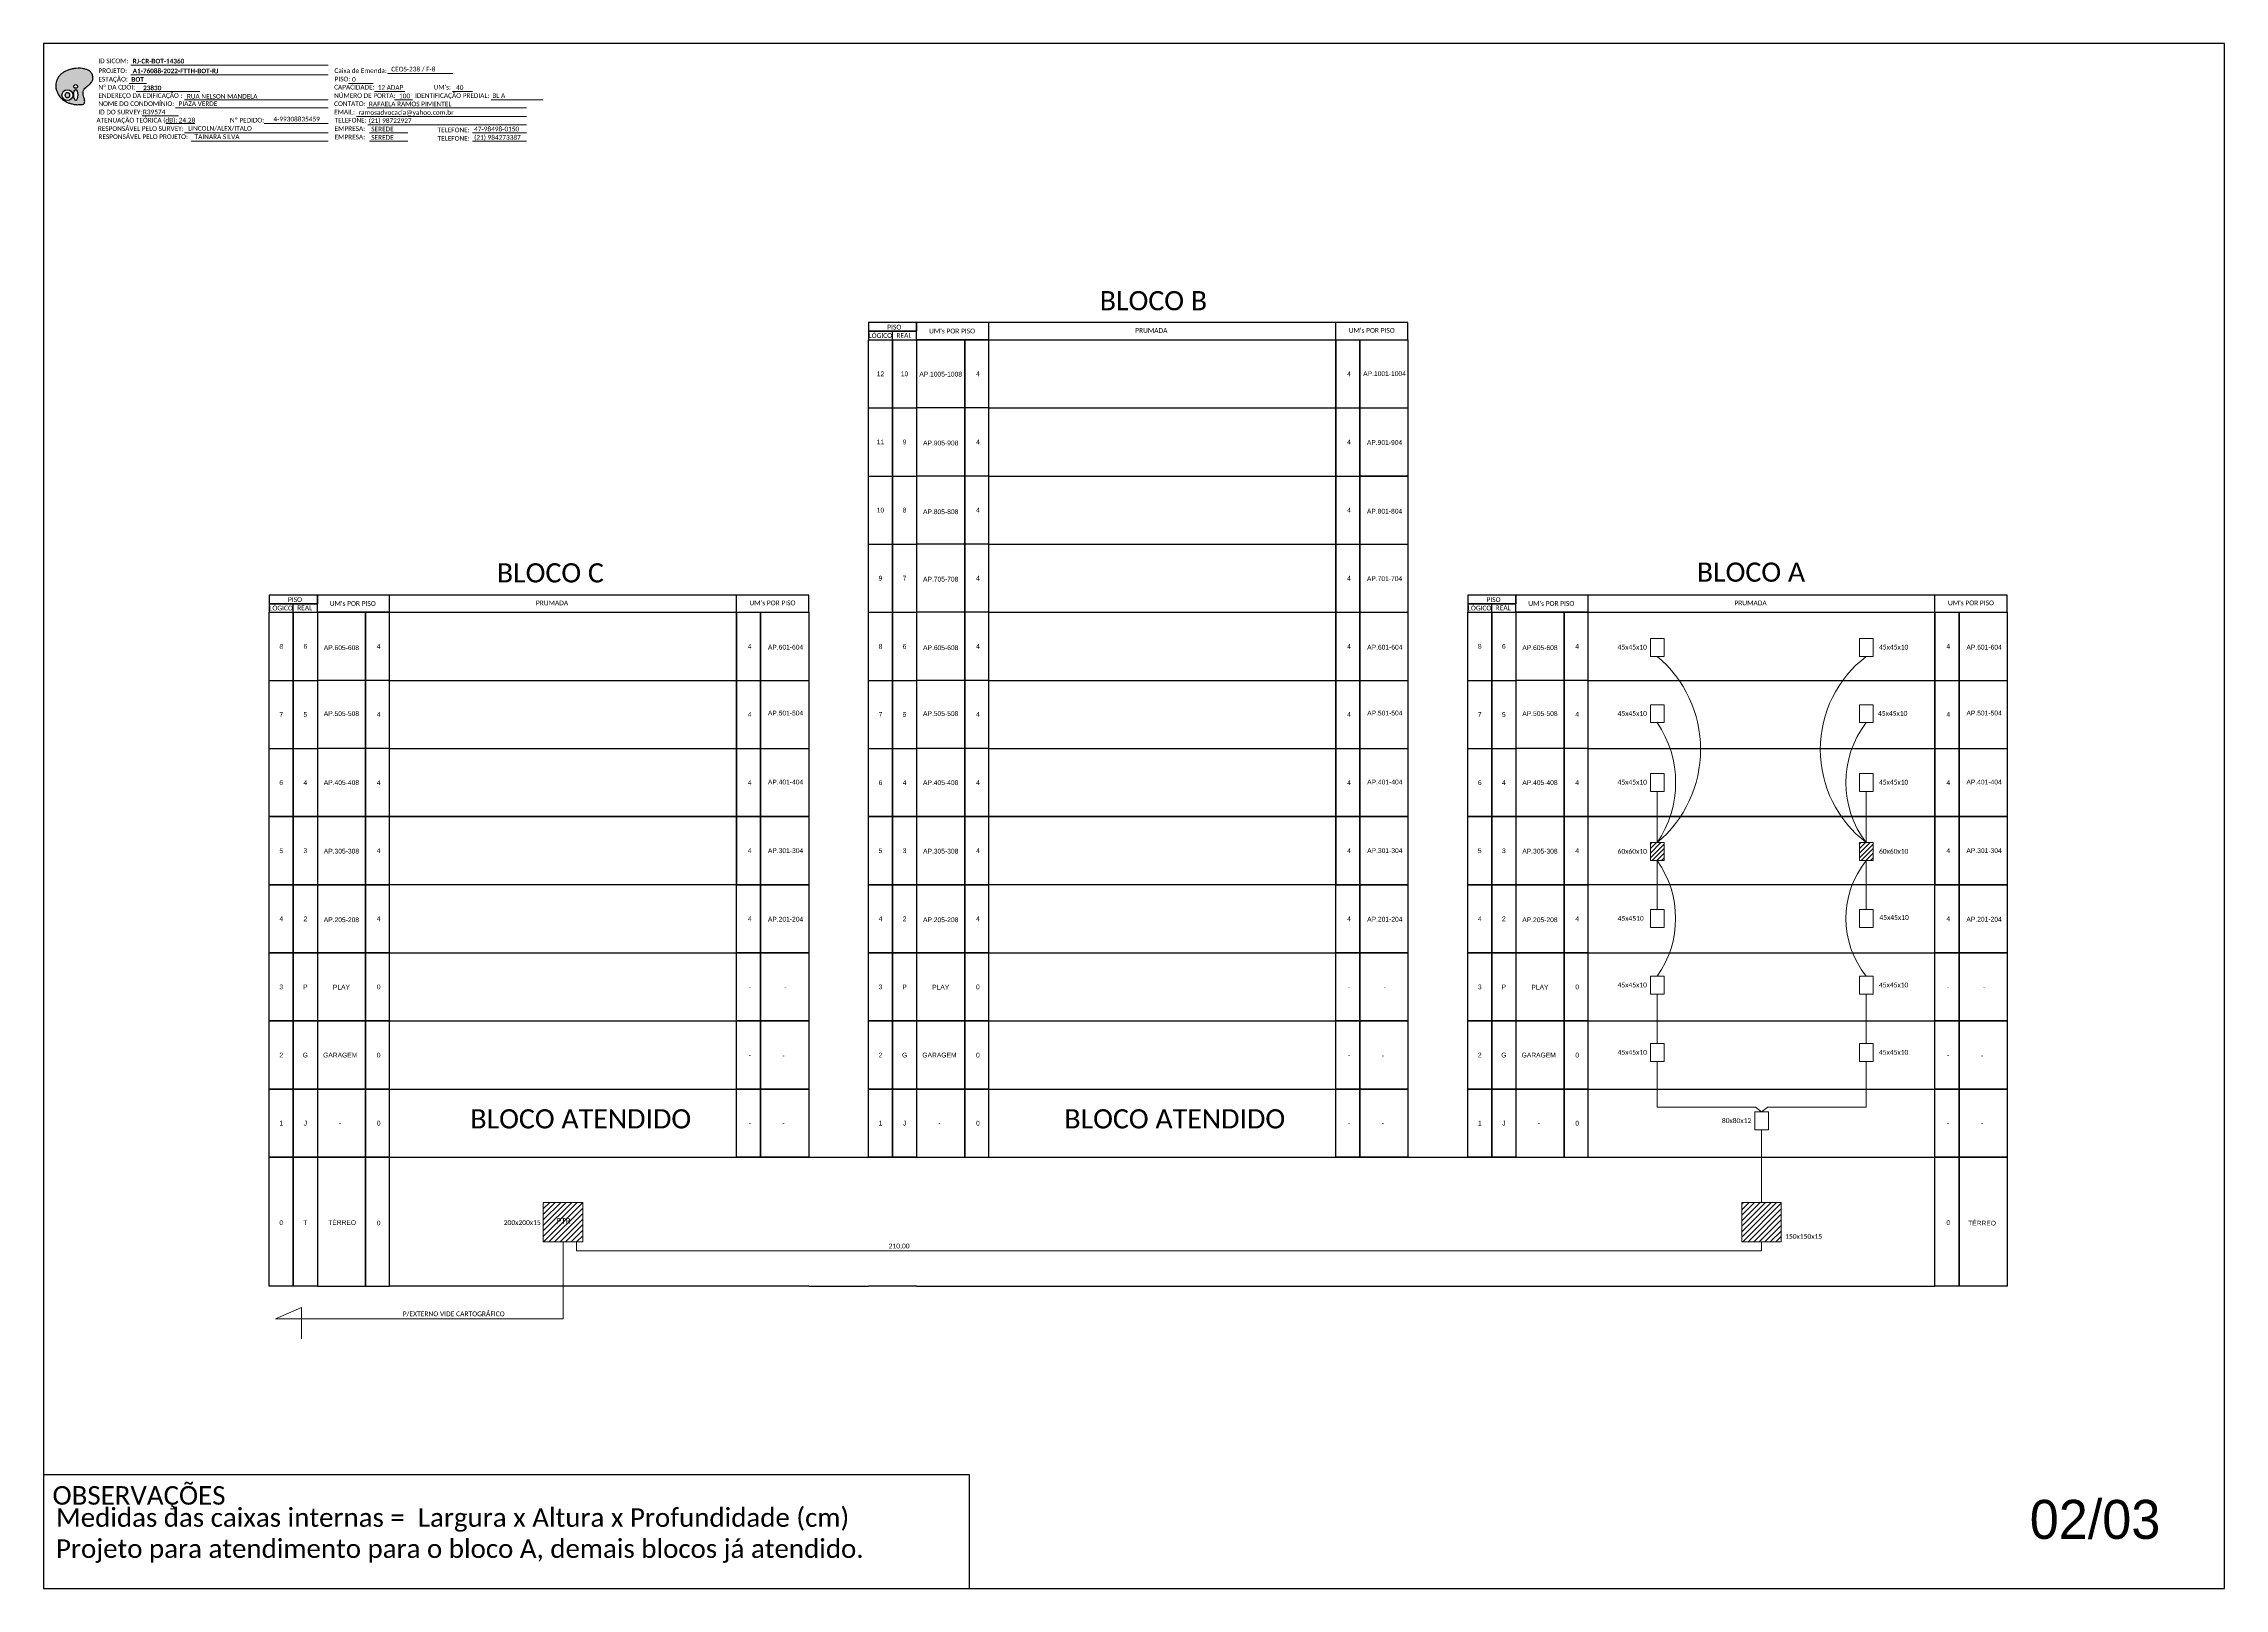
# Model space of a CAD drawing. Header units: inches. Extents: x 38 to 2658, y 14 to 608.
# Drawn here: x 915 to 1753, y 14 to 608 of the extents above; entities that cross this region are included whole.
import ezdxf
from ezdxf.enums import TextEntityAlignment as Align

# ---------------------------------------------------------------- set-up
doc = ezdxf.new("R2010")
doc.units = ezdxf.units.IN
doc.header["$MEASUREMENT"] = 0
doc.layers.add('cerco área', color=2, linetype='Continuous')
doc.styles.add('ARIAL', font='arial.ttf')
doc.styles.add('WMF-Calibri0', font='calibri.ttf')
doc.styles.add('WMF-Calibri1', font='calibrib.ttf')

# ---------------------------------------------------------------- blocks, each defined once
blk = doc.blocks.new('OI')
h = blk.add_hatch(color=40)
edge = h.paths.add_edge_path()
edge.add_spline(control_points=[(4.35, -0.67), (3.92, -0.99), (3.26, -1.5), (2.81, -2.59), (2.9, -3.5), (3.06, -4.27), (3.31, -4.85), (3.37, -5.39), (3.4, -5.88), (3.2, -6.4), (2.54, -6.61), (1.65, -6.63), (0.55, -6.67), (-0.56, -6.42), (-1.61, -6.14), (-2.77, -5.61), (-3.92, -4.77), (-4.89, -3.7), (-5.34, -2.65), (-5.6, -1.94), (-5.85, -0.96), (-5.71, 0.47), (-5.1, 2.02), (-4.14, 3.02), (-3.3, 3.61), (-2.37, 4.16), (-1.36, 4.44), (-0.56, 4.7), (0.79, 4.85), (2.24, 4.97), (3.79, 4.57), (4.67, 4.21), (5.44, 3.65), (5.76, 2.99), (6.03, 2.21), (6.01, 1.46), (5.72, 0.64), (5.31, 0.08), (4.88, -0.38), (4.51, -0.55), (4.35, -0.67)], knot_values=[0, 0, 0, 0, 1.60434, 2.417191, 3.427595, 4.282808, 4.776746, 5.304182, 5.888771, 6.258406, 6.858137, 7.79129, 8.986195, 10.124242, 11.187857, 12.242908, 13.953784, 15.414161, 16.515391, 17.349188, 17.675853, 19.552021, 21.515531, 22.568638, 23.63245, 24.621084, 25.782718, 26.745347, 27.142653, 29.870543, 31.004649, 31.921532, 32.709589, 33.801391, 34.042471, 35.192333, 35.971461, 36.628871, 37.254359, 37.836911, 37.836911, 37.836911, 37.836911], degree=3, periodic=0)
h.paths.add_polyline_path([(1.13, -0.87, -1), (-0.04, -0.87, -1)], flags=16)
edge = h.paths.add_edge_path(flags=16)
edge.add_ellipse((0.56, -3.59), major_axis=(-0.02, 1.71), ratio=0.361305, start_angle=0, end_angle=360)
h.paths.add_polyline_path([(-0.36, -3.62, -1), (-3.8, -3.62, -1)], flags=16)
edge = h.paths.add_edge_path(flags=0)
edge.add_ellipse((-2.08, -3.62), major_axis=(0, 0.885), ratio=0.758294, start_angle=0, end_angle=360)
at = {"color": 40}
for centre, radius in [((-2.08, -3.62), 1.72), ((0.54, -0.87), 0.587)]:
    blk.add_circle(centre, radius, dxfattribs=at)
blk.add_ellipse((-2.08, -3.62), major_axis=(0, 0.885), ratio=0.758294, start_param=-3.141592653589792, end_param=3.141592653589792, dxfattribs=at)
blk.add_ellipse((0.56, -3.59), major_axis=(-0.02, 1.71), ratio=0.361305, dxfattribs=at)
at = {"color": 40, "start_tangent": (-0.800898, -0.598801), "end_tangent": (-0.800898, -0.598801)}
blk.add_spline([(4.35, -0.67), (3.2, -1.78), (2.9, -2.54), (2.92, -3.55), (3.12, -4.38), (3.28, -4.85), (3.37, -5.37), (3.35, -5.95), (3.2, -6.29), (2.66, -6.55), (1.73, -6.63), (0.54, -6.62), (-0.58, -6.41), (-1.6, -6.11), (-2.56, -5.67), (-3.95, -4.67), (-4.89, -3.56), (-5.37, -2.56), (-5.64, -1.78), (-5.72, -1.46), (-5.63, 0.42), (-4.84, 2.22), (-4.13, 2.99), (-3.27, 3.62), (-2.4, 4.09), (-1.3, 4.47), (-0.37, 4.72), (0.02, 4.77), (2.75, 4.8), (3.85, 4.53), (4.69, 4.16), (5.31, 3.68), (5.85, 2.73), (5.93, 2.5), (5.94, 1.35), (5.67, 0.62), (5.29, 0.08), (4.84, -0.36), (4.35, -0.67)], degree=3, dxfattribs=at)

msp = doc.modelspace()

# ---------------------------------------------------------------- hatches: boundary and pattern name
h = msp.add_hatch()
h.set_pattern_fill('ANSI31', color=1, scale=10)
h.set_pattern_definition([(45, (-10655.1115, -1481.9689), (-0.88388348, 0.88388348), [])])
h.paths.add_polyline_path([(1537.71, 301.02), (1532.41, 301.02), (1532.41, 294.13), (1537.71, 294.13)])
h = msp.add_hatch()
h.set_pattern_fill('ANSI31', color=1, scale=10)
h.set_pattern_definition([(45, (-10574.731, -1481.9689), (-0.88388348, 0.88388348), [])])
h.paths.add_polyline_path([(1618.09, 301.02), (1612.79, 301.02), (1612.79, 294.13), (1618.09, 294.13)])
h = msp.add_hatch()
h.set_pattern_fill('ANSI31', color=5, scale=12, style=0)
h.set_pattern_definition([(45, (373.1311, -314.6219), (-1.0606602, 1.0606602), [])])
h.paths.add_polyline_path([(1121.89, 162.64), (1106.72, 162.64), (1106.72, 147.5), (1121.89, 147.5)])
h.paths.add_polyline_path([(1111.44, 153.59), (1117.96, 153.59), (1117.96, 157.54), (1111.44, 157.54)], flags=9)
h = msp.add_hatch()
h.set_pattern_fill('ANSI31', color=1, scale=12, style=0)
h.set_pattern_definition([(45, (834.0426, -314.8546), (-1.0606602, 1.0606602), [])])
h.paths.add_polyline_path([(1582.75, 162.67), (1567.58, 162.67), (1567.58, 147.5), (1582.8, 147.5)])
h.paths.add_polyline_path([(1575.09, 153.68), (1575.88, 153.85), (1575.55, 154.12), (1575.4, 154.92)], flags=16)

# ---------------------------------------------------------------- linework, layer by layer
at = {"color": 0}
for p, q in [((1231.75, 494.38), (1241.01, 494.38)), ((1231.75, 468.18), (1231.75, 494.38)), ((1241.01, 494.38), (1241.01, 468.18)), ((1241.01, 494.38), (1250.27, 494.38)), ((1241.01, 468.18), (1241.01, 494.38)), ((1250.27, 494.38), (1250.27, 468.18)), ((1268.78, 494.38), (1250.27, 494.38)), ((1250.27, 494.38), (1250.27, 468.18)), ((1268.78, 468.18), (1268.78, 494.38)), ((1278.04, 494.38), (1268.78, 494.38)), ((1268.78, 494.38), (1268.78, 468.18)), ((1278.04, 494.38), (1411.43, 494.38)), ((1278.04, 468.18), (1278.04, 494.38)), ((1278.04, 468.18), (1278.04, 494.38)), ((1411.43, 494.38), (1411.43, 468.18)), ((1411.43, 494.38), (1420.69, 494.38)), ((1411.43, 468.18), (1411.43, 494.38)), ((1420.69, 494.38), (1439.2, 494.38)), ((1420.69, 468.18), (1420.69, 494.38)), ((1420.69, 494.38), (1420.69, 468.18)), ((1439.2, 494.38), (1439.2, 468.18)), ((1231.75, 468.18), (1241.01, 468.18)), ((1231.75, 441.99), (1231.75, 468.18)), ((1241.01, 468.18), (1241.01, 441.99)), ((1241.01, 468.18), (1250.27, 468.18)), ((1241.01, 441.99), (1241.01, 468.18)), ((1250.27, 468.18), (1250.27, 441.99)), ((1268.78, 468.18), (1250.27, 468.18)), ((1250.27, 468.18), (1250.27, 441.99)), ((1268.78, 441.99), (1268.78, 468.18)), ((1278.04, 468.18), (1268.78, 468.18)), ((1268.78, 468.18), (1268.78, 441.99)), ((1278.04, 468.18), (1411.43, 468.18)), ((1278.04, 441.99), (1278.04, 468.18)), ((1278.04, 441.99), (1278.04, 468.18)), ((1411.43, 468.18), (1411.43, 441.99)), ((1411.43, 468.18), (1420.69, 468.18)), ((1411.43, 441.99), (1411.43, 468.18)), ((1420.69, 468.18), (1439.2, 468.18)), ((1420.69, 441.99), (1420.69, 468.18)), ((1420.69, 468.18), (1420.69, 441.99)), ((1439.2, 468.18), (1439.2, 441.99)), ((1231.75, 441.99), (1241.01, 441.99)), ((1231.75, 415.79), (1231.75, 441.99)), ((1241.01, 441.99), (1241.01, 415.79)), ((1241.01, 441.99), (1250.27, 441.99)), ((1241.01, 415.79), (1241.01, 441.99)), ((1250.27, 441.99), (1250.27, 415.79)), ((1268.78, 441.99), (1250.27, 441.99)), ((1250.27, 441.99), (1250.27, 415.79)), ((1268.78, 415.79), (1268.78, 441.99)), ((1278.04, 441.99), (1268.78, 441.99)), ((1268.78, 441.99), (1268.78, 415.79)), ((1278.04, 441.99), (1411.43, 441.99)), ((1278.04, 415.79), (1278.04, 441.99)), ((1278.04, 415.79), (1278.04, 441.99)), ((1411.43, 441.99), (1411.43, 415.79)), ((1411.43, 441.99), (1420.69, 441.99)), ((1411.43, 415.79), (1411.43, 441.99)), ((1420.69, 441.99), (1439.2, 441.99)), ((1420.69, 415.79), (1420.69, 441.99)), ((1420.69, 441.99), (1420.69, 415.79)), ((1439.27, 441.99), (1420.76, 441.99)), ((1439.2, 441.99), (1439.2, 415.79)), ((1439.27, 415.79), (1439.27, 441.99)), ((1231.75, 415.79), (1241.01, 415.79)), ((1231.75, 389.6), (1231.75, 415.79)), ((1241.01, 415.79), (1241.01, 389.6)), ((1241.01, 415.79), (1250.27, 415.79)), ((1241.01, 389.6), (1241.01, 415.79)), ((1250.27, 415.79), (1250.27, 389.6)), ((1268.78, 415.79), (1250.27, 415.79)), ((1250.27, 415.79), (1250.27, 389.6)), ((1268.78, 389.6), (1268.78, 415.79)), ((1278.04, 415.79), (1268.78, 415.79)), ((1268.78, 415.79), (1268.78, 389.6)), ((1278.04, 415.79), (1411.43, 415.79)), ((1278.04, 389.6), (1278.04, 415.79)), ((1278.04, 389.6), (1278.04, 415.79)), ((1411.43, 415.79), (1411.43, 389.6)), ((1411.43, 415.79), (1420.69, 415.79)), ((1411.43, 389.6), (1411.43, 415.79)), ((1420.69, 415.79), (1439.2, 415.79)), ((1420.69, 389.6), (1420.69, 415.79)), ((1420.69, 415.79), (1420.69, 389.6)), ((1439.2, 415.79), (1439.2, 389.6)), ((1001.32, 389.6), (1010.58, 389.6)), ((1001.32, 363.4), (1001.32, 389.6)), ((1010.58, 389.6), (1010.58, 363.4)), ((1010.58, 389.6), (1019.84, 389.6)), ((1010.58, 363.4), (1010.58, 389.6)), ((1019.84, 389.6), (1019.84, 363.4)), ((1038.35, 389.6), (1019.84, 389.6)), ((1019.84, 389.6), (1019.84, 363.4)), ((1038.35, 363.4), (1038.35, 389.6)), ((1047.61, 389.6), (1038.35, 389.6)), ((1038.35, 389.6), (1038.35, 363.4)), ((1047.61, 389.6), (1181, 389.6)), ((1047.61, 363.4), (1047.61, 389.6)), ((1047.61, 363.4), (1047.61, 389.6)), ((1181, 389.6), (1181, 363.4)), ((1181, 389.6), (1190.26, 389.6)), ((1181, 363.4), (1181, 389.6)), ((1190.26, 389.6), (1208.77, 389.6)), ((1190.26, 363.4), (1190.26, 389.6)), ((1190.26, 389.6), (1190.26, 363.4)), ((1208.77, 389.6), (1208.77, 363.4)), ((1231.75, 389.6), (1241.01, 389.6)), ((1231.75, 363.4), (1231.75, 389.6)), ((1241.01, 389.6), (1250.27, 389.6)), ((1241.01, 389.6), (1241.01, 363.4)), ((1241.01, 363.4), (1241.01, 389.6)), ((1268.78, 389.6), (1250.27, 389.6)), ((1250.27, 389.6), (1250.27, 363.4)), ((1250.27, 389.6), (1250.27, 363.4)), ((1278.04, 389.6), (1268.78, 389.6)), ((1268.78, 363.4), (1268.78, 389.6)), ((1268.78, 389.6), (1268.78, 363.4)), ((1278.04, 389.6), (1411.43, 389.6)), ((1278.04, 363.4), (1278.04, 389.6)), ((1278.04, 363.4), (1278.04, 389.6)), ((1411.43, 389.6), (1420.69, 389.6)), ((1411.43, 389.6), (1411.43, 363.4)), ((1411.43, 363.4), (1411.43, 389.6)), ((1420.69, 389.6), (1439.2, 389.6)), ((1420.69, 363.4), (1420.69, 389.6)), ((1420.69, 389.6), (1420.69, 363.4)), ((1439.2, 389.6), (1439.2, 363.4)), ((1462.18, 389.6), (1471.44, 389.6)), ((1462.18, 363.4), (1462.18, 389.6)), ((1471.44, 389.6), (1471.44, 363.4)), ((1471.44, 389.6), (1480.7, 389.6)), ((1471.44, 363.4), (1471.44, 389.6)), ((1480.7, 389.6), (1480.7, 363.4)), ((1499.21, 389.6), (1480.7, 389.6)), ((1480.7, 389.6), (1480.7, 363.4)), ((1499.21, 363.4), (1499.21, 389.6)), ((1508.47, 389.6), (1499.21, 389.6)), ((1499.21, 389.6), (1499.21, 363.4)), ((1508.47, 389.6), (1641.86, 389.6)), ((1508.47, 363.4), (1508.47, 389.6)), ((1508.47, 363.4), (1508.47, 389.6)), ((1641.86, 389.6), (1641.86, 363.4)), ((1641.86, 389.6), (1651.12, 389.6)), ((1641.86, 363.4), (1641.86, 389.6)), ((1651.12, 389.6), (1669.63, 389.6)), ((1651.12, 363.4), (1651.12, 389.6)), ((1651.12, 389.6), (1651.12, 363.4)), ((1669.63, 389.6), (1669.63, 363.4)), ((1001.32, 363.4), (1010.58, 363.4)), ((1001.32, 337.21), (1001.32, 363.4)), ((1010.58, 363.4), (1010.58, 337.21)), ((1010.58, 363.4), (1019.84, 363.4)), ((1010.58, 337.21), (1010.58, 363.4)), ((1019.84, 363.4), (1019.84, 337.21)), ((1038.35, 363.4), (1019.84, 363.4)), ((1019.84, 363.4), (1019.84, 337.21)), ((1038.35, 337.21), (1038.35, 363.4)), ((1047.61, 363.4), (1038.35, 363.4)), ((1038.35, 363.4), (1038.35, 337.21)), ((1047.61, 363.4), (1181, 363.4)), ((1047.61, 337.21), (1047.61, 363.4)), ((1047.61, 337.21), (1047.61, 363.4)), ((1181, 363.4), (1181, 337.21)), ((1181, 363.4), (1190.26, 363.4)), ((1181, 337.21), (1181, 363.4)), ((1190.26, 363.4), (1208.77, 363.4)), ((1190.26, 337.21), (1190.26, 363.4)), ((1190.26, 363.4), (1190.26, 337.21)), ((1208.77, 363.4), (1208.77, 337.21)), ((1231.75, 363.4), (1241.01, 363.4)), ((1231.75, 337.21), (1231.75, 363.4)), ((1241.01, 363.4), (1241.01, 337.21)), ((1241.01, 363.4), (1250.27, 363.4)), ((1241.01, 337.21), (1241.01, 363.4)), ((1250.27, 363.4), (1250.27, 337.21)), ((1268.78, 363.4), (1250.27, 363.4)), ((1250.27, 363.4), (1250.27, 337.21)), ((1268.78, 337.21), (1268.78, 363.4)), ((1278.04, 363.4), (1268.78, 363.4)), ((1268.78, 363.4), (1268.78, 337.21)), ((1278.04, 363.4), (1411.43, 363.4)), ((1278.04, 337.21), (1278.04, 363.4)), ((1278.04, 337.21), (1278.04, 363.4)), ((1411.43, 363.4), (1411.43, 337.21)), ((1411.43, 363.4), (1420.69, 363.4)), ((1411.43, 337.21), (1411.43, 363.4)), ((1420.69, 363.4), (1439.2, 363.4)), ((1420.69, 337.21), (1420.69, 363.4)), ((1420.69, 363.4), (1420.69, 337.21)), ((1439.2, 363.4), (1439.2, 337.21)), ((1462.18, 363.4), (1471.44, 363.4)), ((1462.18, 337.21), (1462.18, 363.4)), ((1471.44, 363.4), (1471.44, 337.21)), ((1471.44, 363.4), (1480.7, 363.4)), ((1471.44, 337.21), (1471.44, 363.4)), ((1480.7, 363.4), (1480.7, 337.21)), ((1499.21, 363.4), (1480.7, 363.4)), ((1480.7, 363.4), (1480.7, 337.21)), ((1499.21, 337.21), (1499.21, 363.4)), ((1508.47, 363.4), (1499.21, 363.4)), ((1499.21, 363.4), (1499.21, 337.21)), ((1508.47, 363.4), (1641.86, 363.4)), ((1508.47, 337.21), (1508.47, 363.4)), ((1508.47, 337.21), (1508.47, 363.4)), ((1641.86, 363.4), (1641.86, 337.21)), ((1641.86, 363.4), (1651.12, 363.4)), ((1641.86, 337.21), (1641.86, 363.4)), ((1651.12, 363.4), (1669.63, 363.4)), ((1651.12, 337.21), (1651.12, 363.4)), ((1651.12, 363.4), (1651.12, 337.21)), ((1669.63, 363.4), (1669.63, 337.21)), ((1001.32, 337.21), (1010.58, 337.21)), ((1001.32, 311.01), (1001.32, 337.21)), ((1010.58, 337.21), (1010.58, 311.01)), ((1010.58, 337.21), (1019.84, 337.21)), ((1010.58, 311.01), (1010.58, 337.21)), ((1019.84, 337.21), (1019.84, 311.01)), ((1038.35, 337.21), (1019.84, 337.21)), ((1019.84, 337.21), (1019.84, 311.01)), ((1038.35, 311.01), (1038.35, 337.21)), ((1047.61, 337.21), (1038.35, 337.21)), ((1038.35, 337.21), (1038.35, 311.01)), ((1047.61, 337.21), (1181, 337.21)), ((1047.61, 311.01), (1047.61, 337.21)), ((1047.61, 311.01), (1047.61, 337.21)), ((1181, 337.21), (1181, 311.01)), ((1181, 337.21), (1190.26, 337.21)), ((1181, 311.01), (1181, 337.21)), ((1190.26, 337.21), (1208.77, 337.21)), ((1190.26, 311.01), (1190.26, 337.21)), ((1190.26, 337.21), (1190.26, 311.01)), ((1208.77, 337.21), (1208.77, 311.01)), ((1231.75, 337.21), (1241.01, 337.21)), ((1231.75, 311.01), (1231.75, 337.21)), ((1241.01, 337.21), (1241.01, 311.01)), ((1241.01, 337.21), (1250.27, 337.21)), ((1241.01, 311.01), (1241.01, 337.21)), ((1250.27, 337.21), (1250.27, 311.01)), ((1268.78, 337.21), (1250.27, 337.21)), ((1250.27, 337.21), (1250.27, 311.01)), ((1268.78, 311.01), (1268.78, 337.21)), ((1278.04, 337.21), (1268.78, 337.21)), ((1268.78, 337.21), (1268.78, 311.01)), ((1278.04, 337.21), (1411.43, 337.21)), ((1278.04, 311.01), (1278.04, 337.21)), ((1278.04, 311.01), (1278.04, 337.21)), ((1411.43, 337.21), (1411.43, 311.01)), ((1411.43, 337.21), (1420.69, 337.21)), ((1411.43, 311.01), (1411.43, 337.21)), ((1420.69, 337.21), (1439.2, 337.21)), ((1420.69, 311.01), (1420.69, 337.21)), ((1420.69, 337.21), (1420.69, 311.01)), ((1439.2, 337.21), (1439.2, 311.01)), ((1462.18, 337.21), (1471.44, 337.21)), ((1462.18, 311.01), (1462.18, 337.21)), ((1471.44, 337.21), (1471.44, 311.01)), ((1471.44, 337.21), (1480.7, 337.21)), ((1471.44, 311.01), (1471.44, 337.21)), ((1480.7, 337.21), (1480.7, 311.01)), ((1499.21, 337.21), (1480.7, 337.21)), ((1480.7, 337.21), (1480.7, 311.01)), ((1499.21, 311.01), (1499.21, 337.21)), ((1508.47, 337.21), (1499.21, 337.21)), ((1499.21, 337.21), (1499.21, 311.01)), ((1508.47, 337.21), (1641.86, 337.21)), ((1508.47, 311.01), (1508.47, 337.21)), ((1508.47, 311.01), (1508.47, 337.21)), ((1641.86, 337.21), (1641.86, 311.01)), ((1641.86, 337.21), (1651.12, 337.21)), ((1641.86, 311.01), (1641.86, 337.21)), ((1651.12, 337.21), (1669.63, 337.21)), ((1651.12, 311.01), (1651.12, 337.21)), ((1651.12, 337.21), (1651.12, 311.01)), ((1669.63, 337.21), (1669.63, 311.01)), ((1001.32, 311.01), (1010.58, 311.01)), ((1001.32, 284.82), (1001.32, 311.01)), ((1010.58, 311.01), (1001.32, 311.01)), ((1010.58, 311.01), (1010.58, 284.82)), ((1010.58, 311.01), (1019.84, 311.01)), ((1010.58, 284.82), (1010.58, 311.01)), ((1019.84, 311.01), (1010.58, 311.01)), ((1019.84, 311.01), (1019.84, 284.82)), ((1038.35, 311.01), (1019.84, 311.01)), ((1019.84, 311.01), (1019.84, 284.82)), ((1019.84, 311.01), (1038.35, 311.01)), ((1038.35, 284.82), (1038.35, 311.01)), ((1047.61, 311.01), (1038.35, 311.01)), ((1038.35, 311.01), (1038.35, 284.82)), ((1038.35, 311.01), (1047.61, 311.01)), ((1047.61, 311.01), (1181, 311.01)), ((1047.61, 284.82), (1047.61, 311.01)), ((1047.61, 284.82), (1047.61, 311.01)), ((1181, 311.01), (1047.61, 311.01)), ((1181, 311.01), (1181, 284.82)), ((1181, 311.01), (1190.26, 311.01)), ((1181, 284.82), (1181, 311.01)), ((1190.26, 311.01), (1181, 311.01)), ((1190.26, 311.01), (1208.77, 311.01)), ((1190.26, 284.82), (1190.26, 311.01)), ((1190.26, 311.01), (1190.26, 284.82)), ((1208.77, 311.01), (1190.26, 311.01)), ((1208.77, 311.01), (1208.77, 284.82)), ((1231.75, 311.01), (1241.01, 311.01)), ((1231.75, 284.82), (1231.75, 311.01)), ((1241.01, 311.01), (1231.75, 311.01)), ((1241.01, 311.01), (1241.01, 284.82)), ((1241.01, 311.01), (1250.27, 311.01)), ((1241.01, 284.82), (1241.01, 311.01)), ((1250.27, 311.01), (1241.01, 311.01)), ((1250.27, 311.01), (1250.27, 284.82)), ((1268.78, 311.01), (1250.27, 311.01)), ((1250.27, 311.01), (1250.27, 284.82)), ((1250.27, 311.01), (1268.78, 311.01)), ((1268.78, 284.82), (1268.78, 311.01)), ((1278.04, 311.01), (1268.78, 311.01)), ((1268.78, 311.01), (1268.78, 284.82)), ((1268.78, 311.01), (1278.04, 311.01)), ((1278.04, 311.01), (1411.43, 311.01)), ((1278.04, 284.82), (1278.04, 311.01)), ((1278.04, 284.82), (1278.04, 311.01)), ((1411.43, 311.01), (1278.04, 311.01)), ((1411.43, 311.01), (1411.43, 284.82)), ((1411.43, 311.01), (1420.69, 311.01)), ((1411.43, 284.82), (1411.43, 311.01)), ((1420.69, 311.01), (1411.43, 311.01)), ((1420.69, 311.01), (1439.2, 311.01)), ((1420.69, 284.82), (1420.69, 311.01)), ((1420.69, 311.01), (1420.69, 284.82)), ((1439.2, 311.01), (1420.69, 311.01)), ((1439.2, 311.01), (1439.2, 284.82)), ((1462.18, 311.01), (1471.44, 311.01)), ((1462.18, 284.82), (1462.18, 311.01)), ((1471.44, 311.01), (1462.18, 311.01)), ((1471.44, 311.01), (1471.44, 284.82)), ((1471.44, 311.01), (1480.7, 311.01)), ((1471.44, 284.82), (1471.44, 311.01)), ((1480.7, 311.01), (1471.44, 311.01)), ((1480.7, 311.01), (1480.7, 284.82)), ((1499.21, 311.01), (1480.7, 311.01)), ((1480.7, 311.01), (1480.7, 284.82)), ((1480.7, 311.01), (1499.21, 311.01)), ((1499.21, 284.82), (1499.21, 311.01)), ((1508.47, 311.01), (1499.21, 311.01)), ((1499.21, 311.01), (1499.21, 284.82)), ((1499.21, 311.01), (1508.47, 311.01)), ((1508.47, 311.01), (1641.86, 311.01)), ((1508.47, 284.82), (1508.47, 311.01)), ((1508.47, 284.82), (1508.47, 311.01)), ((1641.86, 311.01), (1508.47, 311.01)), ((1641.86, 311.01), (1641.86, 284.82)), ((1641.86, 311.01), (1651.12, 311.01)), ((1641.86, 284.82), (1641.86, 311.01)), ((1651.12, 311.01), (1641.86, 311.01)), ((1651.12, 311.01), (1669.63, 311.01)), ((1651.12, 284.82), (1651.12, 311.01)), ((1651.12, 311.01), (1651.12, 284.82)), ((1669.63, 311.01), (1651.12, 311.01)), ((1669.63, 311.01), (1669.63, 284.82)), ((1010.58, 284.82), (1001.32, 284.82)), ((1019.84, 284.82), (1010.58, 284.82)), ((1019.84, 284.82), (1038.35, 284.82)), ((1038.35, 284.82), (1047.61, 284.82)), ((1181, 284.82), (1047.61, 284.82)), ((1190.26, 284.82), (1181, 284.82)), ((1208.77, 284.82), (1190.26, 284.82)), ((1241.01, 284.82), (1231.75, 284.82)), ((1250.27, 284.82), (1241.01, 284.82)), ((1250.27, 284.82), (1268.78, 284.82)), ((1268.78, 284.82), (1278.04, 284.82)), ((1411.43, 284.82), (1278.04, 284.82)), ((1420.69, 284.82), (1411.43, 284.82)), ((1439.2, 284.82), (1420.69, 284.82)), ((1471.44, 284.82), (1462.18, 284.82)), ((1480.7, 284.82), (1471.44, 284.82)), ((1480.7, 284.82), (1499.21, 284.82)), ((1499.21, 284.82), (1508.47, 284.82)), ((1641.86, 284.82), (1508.47, 284.82)), ((1651.12, 284.82), (1641.86, 284.82)), ((1669.63, 284.82), (1651.12, 284.82)), ((1047.61, 180.04), (1181, 180.04)), ((1047.61, 180.04), (1181, 180.04)), ((1047.61, 130.53), (1047.61, 180.04)), ((1181, 180.04), (1190.26, 180.04)), ((1181, 180.04), (1190.26, 180.04)), ((1190.26, 180.04), (1208.77, 180.04)), ((1190.26, 180.04), (1208.77, 180.04)), ((1231.75, 180.04), (1241.01, 180.04)), ((1231.75, 180.04), (1241.01, 180.04)), ((1241.01, 180.04), (1250.27, 180.04)), ((1241.01, 180.04), (1250.27, 180.04)), ((1181, 130.53), (1047.61, 130.53)), ((1190.26, 130.53), (1181, 130.53)), ((1208.77, 130.53), (1190.26, 130.53)), ((1241.01, 130.53), (1231.75, 130.53)), ((1250.27, 130.53), (1241.01, 130.53))]:
    msp.add_line(p, q, dxfattribs=at)
msp.add_line((1250.27, 130.53), (1641.86, 130.53))
for points in [[(914.57, 14.26), (1753.14, 14.26), (1753.14, 608.26), (914.57, 608.26), (914.57, 14.26)], [(1241.01, 494.38), (1241.01, 497.67)], [(1250.27, 494.38), (1439.2, 494.38), (1439.2, 500.96), (1250.27, 500.96), (1250.27, 500.96), (1250.27, 497.67)], [(1019.84, 389.6), (1208.77, 389.6), (1208.77, 396.18), (1019.84, 396.18), (1019.84, 396.18), (1019.84, 392.89)], [(1480.7, 389.6), (1669.63, 389.6), (1669.63, 396.18), (1480.7, 396.18), (1480.7, 396.18), (1480.7, 392.89)], [(1010.58, 389.6), (1010.58, 392.89)], [(1471.44, 389.6), (1471.44, 392.89)], [(1047.61, 258.62), (1181, 258.62)], [(1278.04, 258.62), (1411.43, 258.62)], [(1508.47, 258.62), (1641.86, 258.62)], [(1047.61, 232.43), (1181, 232.43)], [(1278.04, 232.43), (1411.43, 232.43)], [(1508.47, 232.43), (1641.86, 232.43)], [(1047.61, 206.23), (1181, 206.23)], [(1278.04, 206.23), (1411.43, 206.23)], [(1508.47, 206.23), (1641.86, 206.23)], [(1208.77, 180.04), (1231.75, 180.04)], [(1208.77, 180.04), (1231.75, 180.04)], [(1250.27, 180.04), (1411.43, 180.04)], [(1250.27, 180.04), (1508.47, 180.04)], [(1439.2, 180.04), (1462.18, 180.04)], [(1208.77, 130.53), (1231.75, 130.53)], [(914.57, 58.1), (1270.52, 58.1)]]:
    msp.add_lwpolyline(points)
at = {"color": 7, "lineweight": 0}
for points in [[(948.05, 599.97), (1024.02, 599.97)], [(948.05, 596.22), (1024.02, 596.22)], [(1046.86, 596.71), (1071.99, 596.71)], [(947.53, 592.94), (954.08, 592.94)], [(950.19, 589.87), (974.65, 589.87)], [(1031.81, 592.98), (1041.3, 592.98)], [(1041.86, 589.87), (1053.48, 589.87)], [(1071.8, 589.87), (1079.47, 589.87)], [(952.51, 580.45), (966.45, 580.45)], [(965.35, 583.52), (1024.02, 583.52)], [(968.76, 586.63), (1024.02, 586.63)], [(1034.94, 580.28), (1100.21, 580.28)], [(1038.98, 583.52), (1100.21, 583.52)], [(1049.45, 586.63), (1056.39, 586.63)], [(1086.62, 586.63), (1106.49, 586.63)], [(961.53, 577.55), (972.74, 577.52)], [(968.76, 573.93), (1024.02, 573.93)], [(971.25, 570.69), (1024.02, 570.69)], [(999.38, 577.49), (1023.87, 577.49)], [(999.88, 577.5), (1024.03, 577.5)], [(1039.22, 577.04), (1100.21, 577.04)], [(1039.83, 573.93), (1054.63, 573.93)], [(1039.83, 570.69), (1054.63, 570.69)], [(1079.44, 573.93), (1100.21, 573.93)], [(1079.44, 570.69), (1100.21, 570.69)]]:
    msp.add_lwpolyline(points, dxfattribs=at)
for points in [[(1231.75, 497.67), (1250.27, 497.67), (1250.27, 500.96), (1231.75, 500.96)], [(1231.75, 494.38), (1250.27, 494.38), (1250.27, 497.67), (1231.75, 497.67)], [(1001.32, 392.89), (1019.84, 392.89), (1019.84, 396.18), (1001.32, 396.18)], [(1462.18, 392.89), (1480.7, 392.89), (1480.7, 396.18), (1462.18, 396.18)], [(1001.32, 389.6), (1019.84, 389.6), (1019.84, 392.89), (1001.32, 392.89)], [(1462.18, 389.6), (1480.7, 389.6), (1480.7, 392.89), (1462.18, 392.89)]]:
    msp.add_lwpolyline(points, close=True)
at = {"color": 0}
for points in [[(1278.04, 494.38), (1278.04, 500.96)], [(1411.43, 494.38), (1411.43, 500.96)], [(1047.61, 389.6), (1047.61, 396.18)], [(1181, 389.6), (1181, 396.18)], [(1508.47, 389.6), (1508.47, 396.18)], [(1641.86, 389.6), (1641.86, 396.18)], [(1508.47, 180.04), (1641.86, 180.04)], [(1508.47, 180.04), (1641.86, 180.04)]]:
    msp.add_lwpolyline(points, dxfattribs=at)
at = {"lineweight": 0}
for points in [[(1532.41, 379.54), (1537.71, 379.54), (1537.71, 372.64), (1532.41, 372.64)], [(1612.79, 379.54), (1618.09, 379.54), (1618.09, 372.64), (1612.79, 372.64)], [(1532.41, 354.06), (1537.71, 354.06), (1537.71, 347.17), (1532.41, 347.17)], [(1532.41, 327.61), (1537.71, 327.61), (1537.71, 320.71), (1532.41, 320.71)], [(1612.79, 327.61), (1618.09, 327.61), (1618.09, 320.71), (1612.79, 320.71)], [(1532.41, 275.26), (1537.71, 275.26), (1537.71, 268.36), (1532.41, 268.36)], [(1532.41, 249.65), (1537.71, 249.65), (1537.71, 242.75), (1532.41, 242.75)], [(1612.79, 249.65), (1618.09, 249.65), (1618.09, 242.75), (1612.79, 242.75)], [(1532.41, 223.75), (1537.71, 223.75), (1537.71, 216.86), (1532.41, 216.86)], [(1612.79, 223.75), (1618.09, 223.75), (1618.09, 216.86), (1612.79, 216.86)], [(1572.52, 197.47), (1577.82, 197.47), (1577.82, 190.58), (1572.52, 190.58)]]:
    msp.add_lwpolyline(points, close=True, dxfattribs=at)
at = {"color": 0, "lineweight": 0}
for points in [[(1612.79, 354.06), (1618.09, 354.06), (1618.09, 347.17), (1612.79, 347.17)], [(1612.79, 275.26), (1618.09, 275.26), (1618.09, 268.36), (1612.79, 268.36)]]:
    msp.add_lwpolyline(points, close=True, dxfattribs=at)
at = {"color": 1, "lineweight": 0}
for points in [[(1532.41, 301.02), (1537.71, 301.02), (1537.71, 294.13), (1532.41, 294.13)], [(1612.79, 301.02), (1618.09, 301.02), (1618.09, 294.13), (1612.79, 294.13)], [(1567.58, 162.67), (1582.75, 162.67), (1582.75, 147.5), (1567.58, 147.5)]]:
    msp.add_lwpolyline(points, close=True, dxfattribs=at)
at = {"color": 0}
for points in [[(1001.32, 284.82), (1010.58, 284.82), (1010.58, 258.62), (1001.32, 258.62)], [(1010.58, 284.82), (1019.84, 284.82), (1019.84, 258.62), (1010.58, 258.62)], [(1038.35, 284.82), (1019.84, 284.82), (1019.84, 258.62), (1038.35, 258.62)], [(1047.61, 284.82), (1038.35, 284.82), (1038.35, 258.62), (1047.61, 258.62)], [(1181, 284.82), (1190.26, 284.82), (1190.26, 258.62), (1181, 258.62)], [(1190.26, 284.82), (1208.77, 284.82), (1208.77, 258.62), (1190.26, 258.62)], [(1231.75, 284.82), (1241.01, 284.82), (1241.01, 258.62), (1231.75, 258.62)], [(1241.01, 284.82), (1250.27, 284.82), (1250.27, 258.62), (1241.01, 258.62)], [(1268.78, 284.82), (1250.27, 284.82), (1250.27, 258.62), (1268.78, 258.62)], [(1278.04, 284.82), (1268.78, 284.82), (1268.78, 258.62), (1278.04, 258.62)], [(1411.43, 284.82), (1420.69, 284.82), (1420.69, 258.62), (1411.43, 258.62)], [(1420.69, 284.82), (1439.2, 284.82), (1439.2, 258.62), (1420.69, 258.62)], [(1462.18, 284.82), (1471.44, 284.82), (1471.44, 258.62), (1462.18, 258.62)], [(1471.44, 284.82), (1480.7, 284.82), (1480.7, 258.62), (1471.44, 258.62)], [(1499.21, 284.82), (1480.7, 284.82), (1480.7, 258.62), (1499.21, 258.62)], [(1508.47, 284.82), (1499.21, 284.82), (1499.21, 258.62), (1508.47, 258.62)], [(1641.86, 284.82), (1651.12, 284.82), (1651.12, 258.62), (1641.86, 258.62)], [(1651.12, 284.82), (1669.63, 284.82), (1669.63, 258.62), (1651.12, 258.62)], [(1001.32, 258.62), (1010.58, 258.62), (1010.58, 232.43), (1001.32, 232.43)], [(1010.58, 258.62), (1019.84, 258.62), (1019.84, 232.43), (1010.58, 232.43)], [(1038.35, 258.62), (1019.84, 258.62), (1019.84, 232.43), (1038.35, 232.43)], [(1047.61, 258.62), (1038.35, 258.62), (1038.35, 232.43), (1047.61, 232.43)], [(1181, 258.62), (1190.26, 258.62), (1190.26, 232.43), (1181, 232.43)], [(1190.26, 258.62), (1208.77, 258.62), (1208.77, 232.43), (1190.26, 232.43)], [(1231.75, 258.62), (1241.01, 258.62), (1241.01, 232.43), (1231.75, 232.43)], [(1241.01, 258.62), (1250.27, 258.62), (1250.27, 232.43), (1241.01, 232.43)], [(1268.78, 258.62), (1250.27, 258.62), (1250.27, 232.43), (1268.78, 232.43)], [(1278.04, 258.62), (1268.78, 258.62), (1268.78, 232.43), (1278.04, 232.43)], [(1411.43, 258.62), (1420.69, 258.62), (1420.69, 232.43), (1411.43, 232.43)], [(1420.69, 258.62), (1439.2, 258.62), (1439.2, 232.43), (1420.69, 232.43)], [(1462.18, 258.62), (1471.44, 258.62), (1471.44, 232.43), (1462.18, 232.43)], [(1471.44, 258.62), (1480.7, 258.62), (1480.7, 232.43), (1471.44, 232.43)], [(1499.21, 258.62), (1480.7, 258.62), (1480.7, 232.43), (1499.21, 232.43)], [(1508.47, 258.62), (1499.21, 258.62), (1499.21, 232.43), (1508.47, 232.43)], [(1641.86, 258.62), (1651.12, 258.62), (1651.12, 232.43), (1641.86, 232.43)], [(1651.12, 258.62), (1669.63, 258.62), (1669.63, 232.43), (1651.12, 232.43)], [(1001.32, 232.43), (1010.58, 232.43), (1010.58, 206.23), (1001.32, 206.23)], [(1010.58, 232.43), (1019.84, 232.43), (1019.84, 206.23), (1010.58, 206.23)], [(1038.35, 232.43), (1019.84, 232.43), (1019.84, 206.23), (1038.35, 206.23)], [(1047.61, 232.43), (1038.35, 232.43), (1038.35, 206.23), (1047.61, 206.23)], [(1181, 232.43), (1190.26, 232.43), (1190.26, 206.23), (1181, 206.23)], [(1190.26, 232.43), (1208.77, 232.43), (1208.77, 206.23), (1190.26, 206.23)], [(1231.75, 232.43), (1241.01, 232.43), (1241.01, 206.23), (1231.75, 206.23)], [(1241.01, 232.43), (1250.27, 232.43), (1250.27, 206.23), (1241.01, 206.23)], [(1268.78, 232.43), (1250.27, 232.43), (1250.27, 206.23), (1268.78, 206.23)], [(1278.04, 232.43), (1268.78, 232.43), (1268.78, 206.23), (1278.04, 206.23)], [(1411.43, 232.43), (1420.69, 232.43), (1420.69, 206.23), (1411.43, 206.23)], [(1420.69, 232.43), (1439.2, 232.43), (1439.2, 206.23), (1420.69, 206.23)], [(1462.18, 232.43), (1471.44, 232.43), (1471.44, 206.23), (1462.18, 206.23)], [(1471.44, 232.43), (1480.7, 232.43), (1480.7, 206.23), (1471.44, 206.23)], [(1499.21, 232.43), (1480.7, 232.43), (1480.7, 206.23), (1499.21, 206.23)], [(1508.47, 232.43), (1499.21, 232.43), (1499.21, 206.23), (1508.47, 206.23)], [(1641.86, 232.43), (1651.12, 232.43), (1651.12, 206.23), (1641.86, 206.23)], [(1651.12, 232.43), (1669.63, 232.43), (1669.63, 206.23), (1651.12, 206.23)], [(1001.32, 206.23), (1010.58, 206.23), (1010.58, 180.04), (1001.32, 180.04)], [(1010.58, 206.23), (1019.84, 206.23), (1019.84, 180.04), (1010.58, 180.04)], [(1038.35, 206.23), (1019.84, 206.23), (1019.84, 180.04), (1038.35, 180.04)], [(1047.61, 206.23), (1038.35, 206.23), (1038.35, 180.04), (1047.61, 180.04)], [(1181, 206.23), (1190.26, 206.23), (1190.26, 180.04), (1181, 180.04)], [(1190.26, 206.23), (1208.77, 206.23), (1208.77, 180.04), (1190.26, 180.04)], [(1231.75, 206.23), (1241.01, 206.23), (1241.01, 180.04), (1231.75, 180.04)], [(1241.01, 206.23), (1250.27, 206.23), (1250.27, 180.04), (1241.01, 180.04)], [(1268.78, 206.23), (1250.27, 206.23), (1250.27, 180.04), (1268.78, 180.04)], [(1278.04, 206.23), (1268.78, 206.23), (1268.78, 180.04), (1278.04, 180.04)], [(1411.43, 206.23), (1420.69, 206.23), (1420.69, 180.04), (1411.43, 180.04)], [(1420.69, 206.23), (1439.2, 206.23), (1439.2, 180.04), (1420.69, 180.04)], [(1462.18, 206.23), (1471.44, 206.23), (1471.44, 180.04), (1462.18, 180.04)], [(1471.44, 206.23), (1480.7, 206.23), (1480.7, 180.04), (1471.44, 180.04)], [(1499.21, 206.23), (1480.7, 206.23), (1480.7, 180.04), (1499.21, 180.04)], [(1508.47, 206.23), (1499.21, 206.23), (1499.21, 180.04), (1508.47, 180.04)], [(1641.86, 206.23), (1651.12, 206.23), (1651.12, 180.04), (1641.86, 180.04)], [(1651.12, 206.23), (1669.63, 206.23), (1669.63, 180.04), (1651.12, 180.04)], [(1001.32, 180.04), (1010.58, 180.04), (1010.58, 130.53), (1001.32, 130.53)], [(1010.58, 180.04), (1019.84, 180.04), (1019.84, 130.53), (1010.58, 130.53)], [(1038.35, 180.04), (1019.84, 180.04), (1019.84, 130.53), (1038.35, 130.53)], [(1047.61, 180.04), (1038.35, 180.04), (1038.35, 130.53), (1047.61, 130.53)], [(1641.86, 180.04), (1651.12, 180.04), (1651.12, 130.53), (1641.86, 130.53)], [(1651.12, 180.04), (1669.63, 180.04), (1669.63, 130.53), (1651.12, 130.53)]]:
    msp.add_lwpolyline(points, close=True, dxfattribs=at)
at = {"color": 5, "lineweight": 0}
msp.add_lwpolyline([(1106.72, 162.67), (1121.89, 162.67), (1121.89, 147.5), (1106.72, 147.5)], close=True, dxfattribs=at)
at = {"linetype": 'Continuous'}
msp.add_lwpolyline([(1270.52, 58.1), (1270.52, 14.26)], dxfattribs=at)
at = {"layer": 'cerco área', "color": 3, "lineweight": 0}
for points in [[(1535.06, 301.02), (1535.06, 320.71)], [(1615.44, 301.02), (1615.44, 320.71)], [(1535.06, 294.13), (1535.06, 275.26)], [(1615.44, 294.13), (1615.44, 275.26)], [(1535.06, 242.75), (1535.06, 223.75)], [(1615.44, 223.75), (1615.44, 242.75)], [(1535.06, 216.86), (1535.06, 199.36)], [(1615.44, 216.86), (1615.44, 199.36)], [(1575.17, 197.47), (1572.79, 199.36), (1535.06, 199.36)], [(1575.17, 197.47), (1577.52, 199.36)], [(1577.52, 199.36), (1615.44, 199.36)], [(1575.17, 162.67), (1575.17, 190.58)], [(1119.45, 147.5), (1119.45, 144.05), (1575.17, 144.05)], [(1575.17, 147.5), (1575.17, 144.05)]]:
    msp.add_lwpolyline(points, dxfattribs=at)
at = {"layer": 'cerco área', "color": 7, "lineweight": 0}
msp.add_lwpolyline([(1114.31, 147.5), (1114.31, 117.88), (1003.77, 117.88), (1013.79, 122.3), (1013.79, 110.21)], dxfattribs=at)
at = {"layer": 'cerco área', "color": 3, "lineweight": 0}
for centre, radius, start, end in [((1504.95, 336.83), 46.79, 310.05947, 49.94053), ((1642.86, 336.83), 45.1, 127.43909, 232.56091), ((1500.95, 324.1), 41.18, 325.92698, 34.07302), ((1645.26, 324.1), 37.7, 142.2703, 217.7297), ((1503.58, 271.89), 38.54, 324.75625, 35.24375), ((1642.92, 271.89), 35.35, 141.01025, 218.98975)]:
    msp.add_arc(centre, radius, start, end, dxfattribs=at)

# ---------------------------------------------------------------- block references
at = {"color": 7, "xscale": 1.213923925195771, "yscale": 1.213923925533891, "zscale": 1.213923925163967, "rotation": 0.1532895858424417}
msp.add_blockref('OI', (926.24, 592.84), dxfattribs=at)

# ---------------------------------------------------------------- texts
at = {"color": 7, "lineweight": 0, "style": 'WMF-Calibri0'}
for s, height, p in [('ESTAÇÃO:', 1.793, (935.64, 593.68)), ('PROJETO:', 1.793, (935.64, 596.96)), ('ID SICOM:', 1.793, (935.64, 600.72)), ('Caixa de Emenda:', 1.7927, (1026.4, 596.96)), ('PISO:', 1.793, (1026.47, 593.73)), ('ENDEREÇO DA EDIFICAÇÃO :', 1.7927, (935.64, 587.38)), ('Nº DA CDOI:', 1.7927, (935.64, 590.61)), ('CAPACIDADE:', 1.7927, (1026.29, 590.61)), ('NÚMERO DE PORTA:', 1.7927, (1026.29, 587.38)), ('IDENTIFICAÇÃO PREDIAL:', 1.7927, (1057.37, 587.38)), ("UM's:", 1.793, (1064.54, 590.61)), ('BL A', 1.793, (1087.12, 587.38)), ('ATENUAÇÃO TEÓRICA (dB):', 1.7927, (934.9, 577.92)), ('NOME DO CONDOMÍNIO:', 1.7927, (935.64, 584.26)), ('ID DO SURVEY:', 1.7927, (935.64, 581.03)), ('24,28', 1.793, (966.52, 577.92)), (' PIAZA VERDE ', 1.7927, (965.86, 584.26)), ('Nº PEDIDO:', 1.793, (986.23, 577.92)), ('CONTATO:', 1.793, (1026.29, 584.26)), ('EMAIL:', 1.793, (1026.29, 581.03)), ('TELEFONE:', 1.793, (1026.47, 577.92)), ('RESPONSÁVEL PELO SURVEY:', 1.7927, (935.4, 574.68)), ('RESPONSÁVEL PELO PROJETO:', 1.7927, (935.64, 571.57)), ('EMPRESA:', 1.793, (1026.47, 574.68)), ('EMPRESA:', 1.793, (1026.47, 571.44)), ('TELEFONE:', 1.793, (1066.08, 574.17)), ('TELEFONE:', 1.793, (1066.08, 570.94))]:
    msp.add_text(s, height=height, dxfattribs=at).set_placement(p)
at = {"color": 7, "linetype": 'Continuous'}
for s, height, style, p in [('BOT', 1.793, 'WMF-Calibri1', (948.32, 593.59)), ('A1-76088-2022-FTTH-BOT-RJ', 1.7927, 'WMF-Calibri1', (948.84, 596.87)), ('RJ-CR-BOT-14360', 1.7927, 'WMF-Calibri1', (948.84, 600.62)), ('0', 1.79, 'WMF-Calibri0', (1033.17, 593.58)), ('CEOS-238 / F-8', 1.7927, 'WMF-Calibri0', (1048.25, 597.55)), (' RUA NELSON MANDELA', 1.7927, 'WMF-Calibri0', (969.03, 587.09)), ('12 ADAP', 1.793, 'WMF-Calibri0', (1043.04, 590.49)), ('100', 1.793, 'WMF-Calibri0', (1051.23, 587.23)), ('40', 1.793, 'WMF-Calibri0', (1073.16, 590.47)), ('R39574', 1.793, 'WMF-Calibri0', (952.78, 581.06)), ('ramosadvocacia@yahoo.com.br', 1.7927, 'WMF-Calibri0', (1035.64, 580.88)), ('(21) 98722927 ', 1.7927, 'WMF-Calibri0', (1039.59, 577.75)), ('RAFAELA RAMOS PIMENTEL', 1.7927, 'WMF-Calibri0', (1039.67, 584.15)), ('LINCOLN/ALEX/ITALO', 1.7927, 'WMF-Calibri0', (970.16, 574.77)), ('TAINARA SILVA', 1.7927, 'WMF-Calibri0', (972.65, 571.53)), ('SEREDE', 1.793, 'WMF-Calibri0', (1040.54, 574.53)), ('SEREDE', 1.793, 'WMF-Calibri0', (1040.54, 571.29)), ('47-98498-0150', 1.7927, 'WMF-Calibri0', (1080.14, 574.53)), ('(21) 984273387', 1.7927, 'WMF-Calibri0', (1080.14, 571.29))]:
    msp.add_text(s, height=height, dxfattribs=dict(at, style=style)).set_placement(p)
at = {"color": 7, "linetype": 'Continuous', "style": 'WMF-Calibri1'}
msp.add_text('23830', height=1.793, dxfattribs=at).set_placement((956.34, 590.33), align=Align.CENTER)
at = {"color": 7, "style": 'WMF-Calibri0'}
for s, height, p in [('4-99308835459', 1.7927, (1002.95, 578.33)), ('P/EXTERNO VIDE CARTOGRÁFICO', 1.8536, (1052.64, 118.89))]:
    msp.add_text(s, height=height, dxfattribs=at).set_placement(p)
at = {"style": 'WMF-Calibri0'}
for s, height, p in [('BLOCO B', 7.371, (1320.68, 505.72)), ('  LÓGICO', 1.84, (1230.49, 495.09)), ('     PISO', 1.84, (1235.72, 498.32)), ('    REAL', 1.84, (1239.89, 495.14)), ("UM's POR PISO", 1.84, (1255.04, 496.83)), ('PRUMADA', 1.84, (1334.3, 497.03)), ("UM's POR PISO", 1.84, (1416.41, 497.05)), ('BLOCO C', 7.371, (1088.85, 401.07)), ('     PISO', 1.84, (1005.29, 393.54)), ("UM's POR PISO", 1.84, (1185.98, 392.27)), ('     PISO', 1.84, (1466.15, 393.54)), ("UM's POR PISO", 1.84, (1646.84, 392.27)), ('  LÓGICO', 1.84, (1000.05, 390.31)), ('    REAL', 1.84, (1009.46, 390.36)), ("UM's POR PISO", 1.84, (1024.6, 392.05)), ('PRUMADA', 1.84, (1103.87, 392.25)), ('  LÓGICO', 1.84, (1460.92, 390.31)), ('    REAL', 1.84, (1470.32, 390.36)), ("UM's POR PISO", 1.84, (1485.47, 392.05)), ('PRUMADA', 1.84, (1564.73, 392.25)), ('OBSERVAÇÕES', 7.1308, (917.99, 46.45))]:
    msp.add_text(s, height=height, dxfattribs=at).set_placement(p)
at = {"color": 0, "style": 'ARIAL'}
for s, p in [('12', (1236.38, 481.28)), ('10', (1245.64, 481.28)), ('AP.1005-1008', (1259.52, 481.15)), ('4', (1273.83, 481.28)), ('4', (1416.53, 481.28)), ('AP.1001-1004', (1430.2, 481.36)), ('11', (1236.38, 455.09)), ('9', (1245.64, 455.09)), ('AP.905-908', (1259.52, 454.68)), ('4', (1273.83, 455.09)), ('4', (1416.53, 455.09)), ('AP.901-904', (1430.2, 454.88)), ('10', (1236.38, 428.89)), ('8', (1245.64, 428.89)), ('AP.805-808', (1259.52, 428.25)), ('4', (1273.83, 428.89)), ('4', (1416.53, 428.89)), ('AP.801-804', (1430.2, 428.46)), ('9', (1236.38, 402.7)), ('7', (1245.64, 402.7)), ('AP.705-708', (1259.52, 402.32)), ('4', (1273.83, 402.7)), ('4', (1416.53, 402.7)), ('AP.701-704', (1430.2, 402.52)), ('8', (1005.95, 376.5)), ('6', (1015.21, 376.5)), ('4', (1043.4, 376.5)), ('4', (1186.1, 376.5)), ('8', (1236.38, 376.5)), ('6', (1245.64, 376.5)), ('4', (1273.83, 376.5)), ('4', (1416.53, 376.5)), ('8', (1466.81, 376.5)), ('6', (1476.07, 376.5)), ('4', (1504.26, 376.5)), ('4', (1646.96, 376.5)), ('AP.605-608', (1029.09, 375.97)), ('AP.601-604', (1199.87, 376.17)), ('AP.605-608', (1259.52, 375.97)), ('AP.601-604', (1430.3, 376.17)), ('AP.605-608', (1489.95, 375.97)), ('AP.601-604', (1660.73, 376.17)), ('7', (1005.95, 350.31)), ('5', (1015.21, 350.31)), ('AP.505-508', (1029.09, 350.64)), ('4', (1043.4, 350.31)), ('4', (1186.1, 350.31)), ('AP.501-504', (1199.87, 350.84)), ('7', (1236.38, 350.31)), ('5', (1245.64, 350.31)), ('AP.505-508', (1259.52, 350.64)), ('4', (1273.83, 350.31)), ('4', (1416.53, 350.31)), ('AP.501-504', (1430.3, 350.84)), ('7', (1466.81, 350.31)), ('5', (1476.07, 350.31)), ('AP.505-508', (1489.95, 350.64)), ('4', (1504.26, 350.31)), ('4', (1646.96, 350.31)), ('AP.501-504', (1660.73, 350.84)), ('6', (1005.95, 324.11)), ('4', (1015.21, 324.11)), ('AP.405-408', (1029.09, 324.11)), ('4', (1043.4, 324.11)), ('4', (1186.1, 324.11)), ('AP.401-404', (1199.87, 324.31)), ('6', (1236.38, 324.11)), ('4', (1245.64, 324.11)), ('AP.405-408', (1259.52, 324.11)), ('4', (1273.83, 324.11)), ('4', (1416.53, 324.11)), ('AP.401-404', (1430.3, 324.31)), ('6', (1466.81, 324.11)), ('4', (1476.07, 324.11)), ('AP.405-408', (1489.95, 324.11)), ('4', (1504.26, 324.11)), ('4', (1646.96, 324.11)), ('AP.401-404', (1660.73, 324.31)), ('5', (1005.95, 297.92)), ('3', (1015.21, 297.92)), ('AP.305-308', (1029.09, 297.74)), ('4', (1043.4, 297.92)), ('4', (1186.1, 297.92)), ('AP.301-304', (1199.87, 297.95)), ('5', (1236.38, 297.92)), ('3', (1245.64, 297.92)), ('AP.305-308', (1259.52, 297.74)), ('4', (1273.83, 297.92)), ('4', (1416.53, 297.92)), ('AP.301-304', (1430.3, 297.95)), ('5', (1466.81, 297.92)), ('3', (1476.07, 297.92)), ('AP.305-308', (1489.95, 297.74)), ('4', (1504.26, 297.92)), ('4', (1646.96, 297.92)), ('AP.301-304', (1660.73, 297.95)), ('4', (1005.95, 271.72)), ('2', (1015.21, 271.72)), ('AP.205-208', (1029.09, 271.36)), ('4', (1043.4, 271.72)), ('4', (1186.1, 271.72)), ('AP.201-204', (1199.87, 271.57)), ('4', (1236.38, 271.72)), ('2', (1245.64, 271.72)), ('AP.205-208', (1259.52, 271.36)), ('4', (1273.83, 271.72)), ('4', (1416.53, 271.72)), ('AP.201-204', (1430.3, 271.57)), ('4', (1466.81, 271.72)), ('2', (1476.07, 271.72)), ('AP.205-208', (1489.95, 271.36)), ('4', (1504.26, 271.72)), ('4', (1646.96, 271.72)), ('AP.201-204', (1660.73, 271.57)), ('3', (1005.95, 245.53)), ('P', (1015.21, 245.53)), ('PLAY', (1029.09, 245.44)), ('0', (1043.4, 245.53)), ('-', (1186.1, 245.53)), ('-', (1199.87, 245.64)), ('3', (1236.38, 245.53)), ('P', (1245.64, 245.53)), ('PLAY', (1259.52, 245.44)), ('0', (1273.83, 245.53)), ('-', (1416.53, 245.53)), ('-', (1430.3, 245.64)), ('3', (1466.81, 245.53)), ('P', (1476.07, 245.53)), ('PLAY', (1489.95, 245.44)), ('0', (1504.26, 245.53)), ('-', (1646.96, 245.53)), ('-', (1660.73, 245.64)), ('2', (1005.95, 219.33)), ('G', (1015.21, 219.33)), ('GARAGEM', (1028.62, 219.33)), ('0', (1043.4, 219.33)), ('-', (1186.1, 219.33)), ('-', (1199.09, 219.21)), ('2', (1236.38, 219.33)), ('G', (1245.64, 219.33)), ('GARAGEM', (1259.05, 219.33)), ('0', (1273.83, 219.33)), ('-', (1416.53, 219.33)), ('-', (1429.52, 219.21)), ('2', (1466.81, 219.33)), ('G', (1476.07, 219.33)), ('GARAGEM', (1489.48, 219.33)), ('0', (1504.26, 219.33)), ('-', (1646.96, 219.33)), ('-', (1659.95, 219.21)), ('1', (1005.95, 193.14)), ('J', (1015.21, 193.14)), ('-', (1028.62, 193.14)), ('0', (1043.4, 193.14)), ('-', (1186.1, 193.14)), ('-', (1199.09, 193.14)), ('1', (1236.38, 193.14)), ('J', (1245.64, 193.14)), ('-', (1259.05, 193.14)), ('0', (1273.83, 193.14)), ('-', (1416.53, 193.14)), ('-', (1429.52, 193.14)), ('1', (1466.81, 193.14)), ('J', (1476.07, 193.14)), ('-', (1489.48, 193.14)), ('0', (1504.26, 193.14)), ('-', (1646.96, 193.14)), ('-', (1659.95, 193.14)), ('0', (1005.95, 154.92)), ('T', (1015.21, 154.92)), ('TÉRREO', (1029.37, 154.92)), ('0', (1043.4, 154.75)), ('0', (1646.96, 154.92)), ('TÉRREO', (1659.95, 154.72))]:
    msp.add_text(s, height=1.84, dxfattribs=at).set_placement(p, align=Align.MIDDLE_CENTER)
at = {"color": 2, "style": 'WMF-Calibri0'}
for s, height, p in [('BLOCO A', 7.371, (1550.27, 401.35)), ('BLOCO ATENDIDO', 7.3715, (1078.65, 191.12)), ('BLOCO ATENDIDO', 7.3715, (1307.06, 191.12))]:
    msp.add_text(s, height=height, dxfattribs=at).set_placement(p)
at = {"color": 0, "style": 'WMF-Calibri0'}
for s, p in [('45x45x10', (1519.81, 375.25)), ('45x45x10', (1620.32, 375.25)), ('45x45x10', (1519.81, 349.77)), ('45x45x10', (1619.95, 349.77)), ('45x45x10', (1519.81, 323.32)), ('45x45x10', (1620.32, 323.32)), ('60x60x10', (1519.81, 296.74)), ('60x60x10', (1620.32, 296.74)), ('45x4510', (1519.81, 270.97)), ('45x45x10', (1620.49, 271.32)), ('45x45x10', (1519.81, 245.36)), ('45x45x10', (1620.32, 245.36)), ('45x45x10', (1519.81, 219.47)), ('45x45x10', (1620.32, 219.47)), ('80x80x12', (1559.91, 193.18)), ('210,00', (1239.51, 144.97)), ('150x150x15', (1584.24, 148.67))]:
    msp.add_text(s, height=1.854, dxfattribs=at).set_placement(p)
at = {"color": 5, "style": 'WMF-Calibri0'}
for s, height, p in [('200x200x15', 1.854, (1091.5, 153.99)), ('PTR', 2.224, (1111.82, 154.46))]:
    msp.add_text(s, height=height, dxfattribs=at).set_placement(p)
at = {"char_height": 7.1308, "width": 658.8434, "attachment_point": 1, "style": 'WMF-Calibri0'}
for s, insert in [('Medidas das caixas internas =  Largura x Altura x Profundidade (cm)', (919.34, 45.06)), ('\\C1;Projeto para atendimento para o bloco A, demais blocos já atendido.', (919.34, 33.1))]:
    msp.add_mtext(s, dxfattribs=dict(at, insert=insert))
at = {"color": 0, "ltscale": 2, "insert": (1678.3, 48.29), "char_height": 15, "width": 211.8067, "attachment_point": 1}
msp.add_mtext('02/03', dxfattribs=at)

doc.saveas('drawing.dxf')
